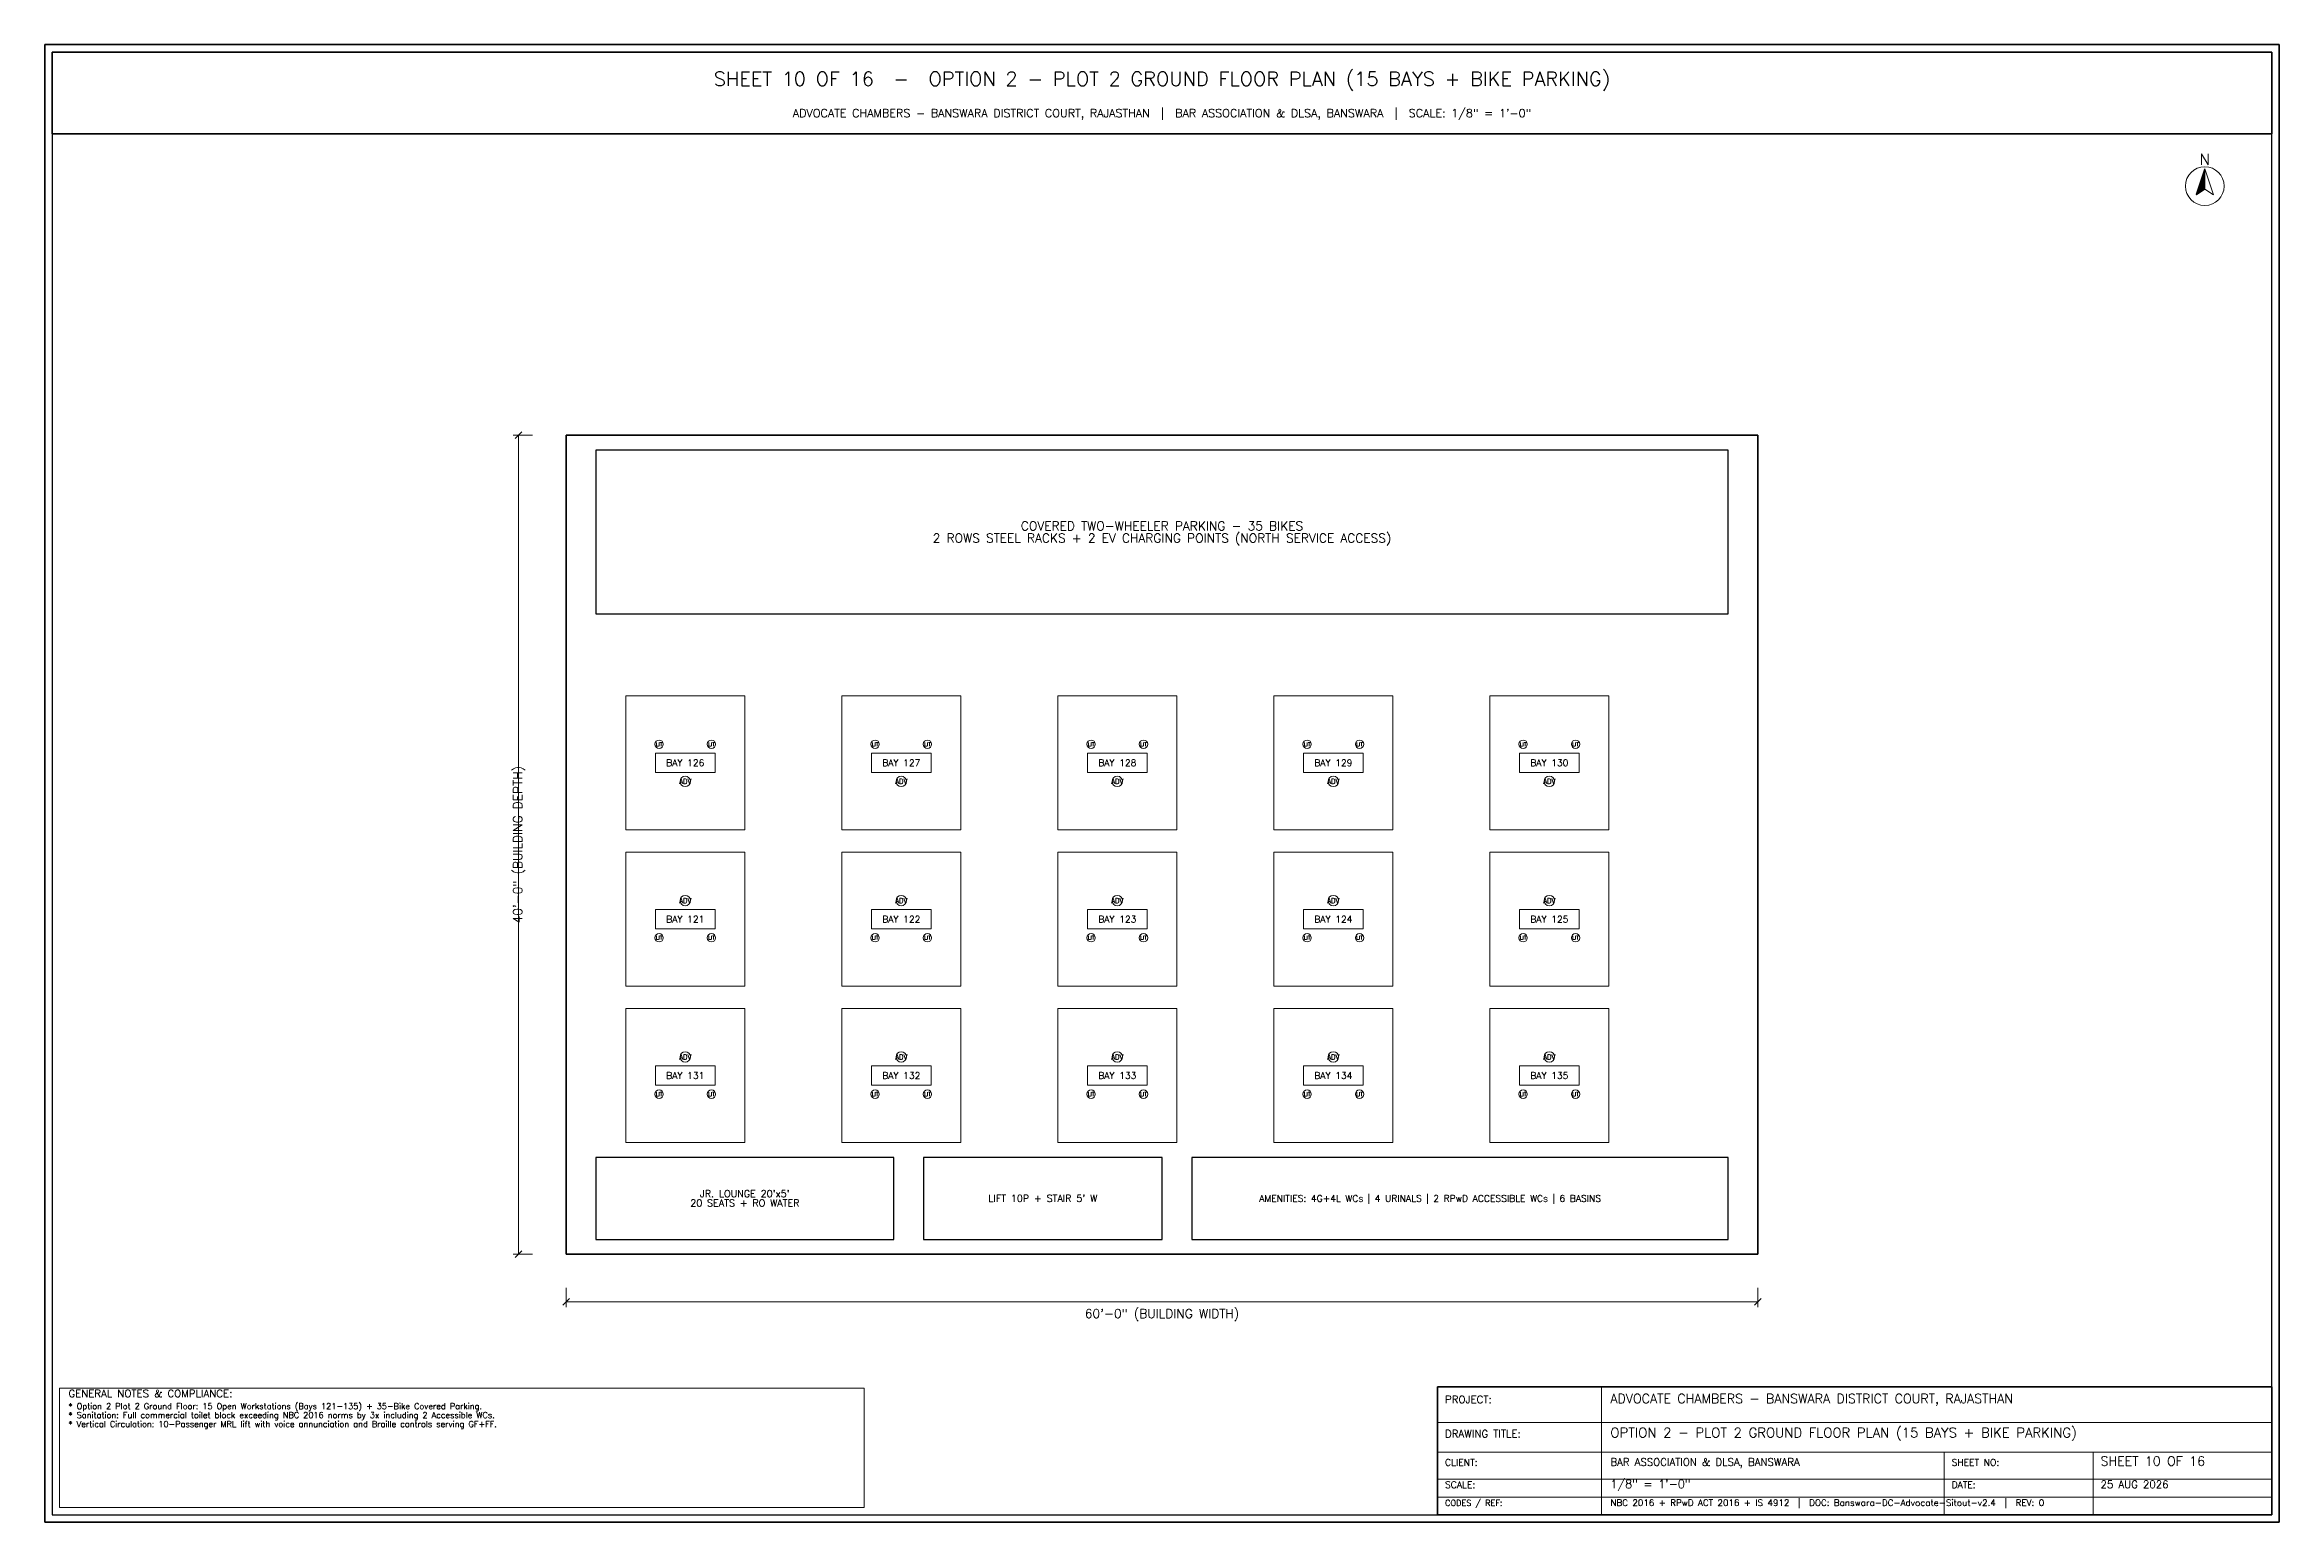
# Model space of a CAD drawing. Header units: inches. Extents: x 0 to 1800, y 0 to 1191.
import ezdxf
from ezdxf.enums import TextEntityAlignment as Align

# ---------------------------------------------------------------- set-up
doc = ezdxf.new("R2010")
doc.units = ezdxf.units.IN
doc.header["$MEASUREMENT"] = 0
for name, color, linetype in [('A-BAY', 3, 'Continuous'), ('A-DIM', 4, 'Continuous'), ('A-FURN', 1, 'Continuous'), ('A-JALI', 6, 'Continuous'), ('A-TEXT', 7, 'Continuous'), ('A-TEXT-TTL', 7, 'Continuous'), ('A-TTLB', 7, 'Continuous'), ('A-WALL', 7, 'Continuous')]:
    doc.layers.add(name, color=color, linetype=linetype)
doc.styles.add('SIMPLEX', font='simplex.shx')

msp = doc.modelspace()

# ---------------------------------------------------------------- hatches: boundary and pattern name
at = {"layer": 'A-TTLB'}
h = msp.add_hatch(dxfattribs=at)
h.set_pattern_fill('SOLID')
h.paths.add_polyline_path([(1740, 1090.7), (1733, 1069.6), (1740, 1074.3)])

# ---------------------------------------------------------------- linework, layer by layer
at = {"layer": 'A-BAY', "lineweight": 15}
for p, q in [((564, 558), (564, 666)), ((738, 558), (738, 666)), ((912, 558), (912, 666)), ((1086, 558), (1086, 666)), ((1260, 558), (1260, 666)), ((468, 558), (564, 558)), ((642, 558), (738, 558)), ((816, 558), (912, 558)), ((990, 558), (1086, 558)), ((1164, 558), (1260, 558)), ((564, 432), (564, 540)), ((738, 432), (738, 540)), ((912, 432), (912, 540)), ((1086, 432), (1086, 540)), ((1260, 432), (1260, 540)), ((468, 432), (564, 432)), ((642, 432), (738, 432)), ((816, 432), (912, 432)), ((990, 432), (1086, 432)), ((1164, 432), (1260, 432)), ((564, 306), (564, 414)), ((738, 306), (738, 414)), ((912, 306), (912, 414)), ((1086, 306), (1086, 414)), ((1260, 306), (1260, 414)), ((468, 306), (564, 306)), ((642, 306), (738, 306)), ((816, 306), (912, 306)), ((990, 306), (1086, 306)), ((1164, 306), (1260, 306))]:
    msp.add_line(p, q, dxfattribs=at)
at = {"layer": 'A-DIM', "lineweight": 13}
for p, q in [((393, 876), (377.4, 876)), ((393, 216), (377.4, 216)), ((420, 189), (420, 173.4)), ((1380, 189), (1380, 173.4))]:
    msp.add_line(p, q, dxfattribs=at)
at = {"layer": 'A-DIM', "lineweight": 30}
for p, q in [((378.9, 873.3), (384.3, 878.7)), ((378.9, 213.3), (384.3, 218.7)), ((417.3, 174.9), (422.7, 180.3)), ((1377.3, 174.9), (1382.7, 180.3))]:
    msp.add_line(p, q, dxfattribs=at)
at = {"layer": 'A-DIM', "lineweight": 18}
for p, q in [((381.6, 216), (381.6, 876)), ((420, 177.6), (1380, 177.6))]:
    msp.add_line(p, q, dxfattribs=at)
at = {"layer": 'A-FURN', "lineweight": 30}
for p, q in [((1356, 864), (444, 864)), ((444, 864), (444, 732)), ((1356, 732), (1356, 864)), ((444, 732), (1356, 732))]:
    msp.add_line(p, q, dxfattribs=at)
at = {"layer": 'A-FURN', "lineweight": 20}
for p, q in [((540, 619.8), (492, 619.8)), ((492, 619.8), (492, 604.2)), ((540, 604.2), (540, 619.8)), ((714, 619.8), (666, 619.8)), ((666, 619.8), (666, 604.2)), ((714, 604.2), (714, 619.8)), ((888, 619.8), (840, 619.8)), ((840, 619.8), (840, 604.2)), ((888, 604.2), (888, 619.8)), ((1062, 619.8), (1014, 619.8)), ((1014, 619.8), (1014, 604.2)), ((1062, 604.2), (1062, 619.8)), ((1236, 619.8), (1188, 619.8)), ((1188, 619.8), (1188, 604.2)), ((1236, 604.2), (1236, 619.8)), ((492, 604.2), (540, 604.2)), ((666, 604.2), (714, 604.2)), ((840, 604.2), (888, 604.2)), ((1014, 604.2), (1062, 604.2)), ((1188, 604.2), (1236, 604.2)), ((540, 493.8), (492, 493.8)), ((492, 493.8), (492, 478.2)), ((540, 478.2), (540, 493.8)), ((714, 493.8), (666, 493.8)), ((666, 493.8), (666, 478.2)), ((714, 478.2), (714, 493.8)), ((888, 493.8), (840, 493.8)), ((840, 493.8), (840, 478.2)), ((888, 478.2), (888, 493.8)), ((1062, 493.8), (1014, 493.8)), ((1014, 493.8), (1014, 478.2)), ((1062, 478.2), (1062, 493.8)), ((1236, 493.8), (1188, 493.8)), ((1188, 493.8), (1188, 478.2)), ((1236, 478.2), (1236, 493.8)), ((492, 478.2), (540, 478.2)), ((666, 478.2), (714, 478.2)), ((840, 478.2), (888, 478.2)), ((1014, 478.2), (1062, 478.2)), ((1188, 478.2), (1236, 478.2)), ((540, 367.8), (492, 367.8)), ((492, 367.8), (492, 352.2)), ((540, 352.2), (540, 367.8)), ((714, 367.8), (666, 367.8)), ((666, 367.8), (666, 352.2)), ((714, 352.2), (714, 367.8)), ((888, 367.8), (840, 367.8)), ((840, 367.8), (840, 352.2)), ((888, 352.2), (888, 367.8)), ((1062, 367.8), (1014, 367.8)), ((1014, 367.8), (1014, 352.2)), ((1062, 352.2), (1062, 367.8)), ((1236, 367.8), (1188, 367.8)), ((1188, 367.8), (1188, 352.2)), ((1236, 352.2), (1236, 367.8)), ((492, 352.2), (540, 352.2)), ((666, 352.2), (714, 352.2)), ((840, 352.2), (888, 352.2)), ((1014, 352.2), (1062, 352.2)), ((1188, 352.2), (1236, 352.2))]:
    msp.add_line(p, q, dxfattribs=at)
at = {"layer": 'A-FURN'}
for p, q in [((684, 294), (444, 294)), ((444, 294), (444, 228)), ((684, 228), (684, 294)), ((1356, 294), (924, 294)), ((924, 294), (924, 228)), ((1356, 228), (1356, 294)), ((444, 228), (684, 228)), ((924, 228), (1356, 228))]:
    msp.add_line(p, q, dxfattribs=at)
at = {"layer": 'A-FURN', "lineweight": 15}
for centre in [(494.9, 627), (537.1, 627), (668.9, 627), (711.1, 627), (842.9, 627), (885.1, 627), (1016.9, 627), (1059.1, 627), (1190.9, 627), (1233.1, 627), (494.9, 471), (537.1, 471), (668.9, 471), (711.1, 471), (842.9, 471), (885.1, 471), (1016.9, 471), (1059.1, 471), (1190.9, 471), (1233.1, 471), (494.9, 345), (537.1, 345), (668.9, 345), (711.1, 345), (842.9, 345), (885.1, 345), (1016.9, 345), (1059.1, 345), (1190.9, 345), (1233.1, 345)]:
    msp.add_circle(centre, 3.36, dxfattribs=at)
at = {"layer": 'A-FURN', "lineweight": 18}
for centre in [(516, 597), (690, 597), (864, 597), (1038, 597), (1212, 597), (516, 501), (690, 501), (864, 501), (1038, 501), (1212, 501), (516, 375), (690, 375), (864, 375), (1038, 375), (1212, 375)]:
    msp.add_circle(centre, 4.2, dxfattribs=at)
at = {"layer": 'A-JALI', "lineweight": 20}
for p, q in [((468, 666), (564, 666)), ((468, 558), (468, 666)), ((642, 666), (738, 666)), ((642, 558), (642, 666)), ((816, 666), (912, 666)), ((816, 558), (816, 666)), ((990, 666), (1086, 666)), ((990, 558), (990, 666)), ((1164, 666), (1260, 666)), ((1164, 558), (1164, 666)), ((468, 540), (564, 540)), ((468, 432), (468, 540)), ((642, 540), (738, 540)), ((642, 432), (642, 540)), ((816, 540), (912, 540)), ((816, 432), (816, 540)), ((990, 540), (1086, 540)), ((990, 432), (990, 540)), ((1164, 540), (1260, 540)), ((1164, 432), (1164, 540)), ((468, 414), (564, 414)), ((468, 306), (468, 414)), ((642, 414), (738, 414)), ((642, 306), (642, 414)), ((816, 414), (912, 414)), ((816, 306), (816, 414)), ((990, 414), (1086, 414)), ((990, 306), (990, 414)), ((1164, 414), (1260, 414)), ((1164, 306), (1164, 414))]:
    msp.add_line(p, q, dxfattribs=at)
at = {"layer": 'A-TTLB', "lineweight": 50}
for p, q in [((1800, 1190.7), (0, 1190.7)), ((0, 1190.7), (0, 0)), ((1800, 0), (1800, 1190.7)), ((0, 0), (1800, 0))]:
    msp.add_line(p, q, dxfattribs=at)
at = {"layer": 'A-TTLB', "lineweight": 25}
for p, q in [((1794, 1184.7), (6, 1184.7)), ((6, 1184.7), (6, 6)), ((1794, 6), (1794, 1184.7)), ((6, 6), (1794, 6))]:
    msp.add_line(p, q, dxfattribs=at)
at = {"layer": 'A-TTLB', "lineweight": 35}
for p, q in [((1794, 1184.7), (6, 1184.7)), ((6, 1184.7), (6, 1118.7)), ((1794, 1118.7), (1794, 1184.7)), ((6, 1118.7), (1794, 1118.7)), ((1794, 109.2), (1122, 109.2)), ((1122, 109.2), (1122, 6)), ((1794, 6), (1794, 109.2)), ((1122, 6), (1794, 6))]:
    msp.add_line(p, q, dxfattribs=at)
at = {"layer": 'A-TTLB', "lineweight": 20}
for p, q in [((1740, 1090.7), (1747, 1069.6)), ((1747, 1069.6), (1740, 1074.3)), ((660, 108), (12, 108)), ((12, 108), (12, 12)), ((660, 12), (660, 108)), ((1254, 6), (1254, 109.2)), ((1122, 80.4), (1794, 80.4)), ((1122, 56.4), (1794, 56.4)), ((1530, 6), (1530, 56.4)), ((1650, 6), (1650, 56.4)), ((1122, 34.8), (1794, 34.8)), ((1122, 20.4), (1794, 20.4)), ((12, 12), (660, 12))]:
    msp.add_line(p, q, dxfattribs=at)
msp.add_circle((1740, 1076.7), 15.6, dxfattribs=at)
at = {"layer": 'A-WALL', "lineweight": 50}
for p, q in [((1380, 876), (420, 876)), ((420, 876), (420, 216)), ((1380, 216), (1380, 876)), ((420, 216), (1380, 216))]:
    msp.add_line(p, q, dxfattribs=at)
at = {"layer": 'A-WALL', "lineweight": 30}
for p, q in [((900, 294), (708, 294)), ((708, 294), (708, 228)), ((900, 228), (900, 294)), ((708, 228), (900, 228))]:
    msp.add_line(p, q, dxfattribs=at)

# ---------------------------------------------------------------- texts
at = {"layer": 'A-BAY', "style": 'SIMPLEX'}
for s, p in [('BAY 126', (516, 612)), ('BAY 127', (690, 612)), ('BAY 128', (864, 612)), ('BAY 129', (1038, 612)), ('BAY 130', (1212, 612)), ('BAY 121', (516, 486)), ('BAY 122', (690, 486)), ('BAY 123', (864, 486)), ('BAY 124', (1038, 486)), ('BAY 125', (1212, 486)), ('BAY 131', (516, 360)), ('BAY 132', (690, 360)), ('BAY 133', (864, 360)), ('BAY 134', (1038, 360)), ('BAY 135', (1212, 360))]:
    msp.add_text(s, height=5.4, dxfattribs=at).set_placement(p, align=Align.MIDDLE_CENTER)
at = {"layer": 'A-DIM', "style": 'SIMPLEX'}
msp.add_text('40\'-0" (BUILDING DEPTH)', height=7.2, rotation=90, dxfattribs=at).set_placement((377.4, 546), align=Align.TOP_CENTER)
msp.add_text('60\'-0" (BUILDING WIDTH)', height=7.2, dxfattribs=at).set_placement((900, 171.8), align=Align.TOP_CENTER)
at = {"layer": 'A-FURN', "style": 'SIMPLEX'}
for s, height, p in [('LIT', 3, (494.9, 627)), ('LIT', 3, (537.1, 627)), ('LIT', 3, (668.9, 627)), ('LIT', 3, (711.1, 627)), ('LIT', 3, (842.9, 627)), ('LIT', 3, (885.1, 627)), ('LIT', 3, (1016.9, 627)), ('LIT', 3, (1059.1, 627)), ('LIT', 3, (1190.9, 627)), ('LIT', 3, (1233.1, 627)), ('ADV', 3.96, (516, 597)), ('ADV', 3.96, (690, 597)), ('ADV', 3.96, (864, 597)), ('ADV', 3.96, (1038, 597)), ('ADV', 3.96, (1212, 597)), ('ADV', 3.96, (516, 501)), ('ADV', 3.96, (690, 501)), ('ADV', 3.96, (864, 501)), ('ADV', 3.96, (1038, 501)), ('ADV', 3.96, (1212, 501)), ('LIT', 3, (494.9, 471)), ('LIT', 3, (537.1, 471)), ('LIT', 3, (668.9, 471)), ('LIT', 3, (711.1, 471)), ('LIT', 3, (842.9, 471)), ('LIT', 3, (885.1, 471)), ('LIT', 3, (1016.9, 471)), ('LIT', 3, (1059.1, 471)), ('LIT', 3, (1190.9, 471)), ('LIT', 3, (1233.1, 471)), ('ADV', 3.96, (516, 375)), ('ADV', 3.96, (690, 375)), ('ADV', 3.96, (864, 375)), ('ADV', 3.96, (1038, 375)), ('ADV', 3.96, (1212, 375)), ('LIT', 3, (494.9, 345)), ('LIT', 3, (537.1, 345)), ('LIT', 3, (668.9, 345)), ('LIT', 3, (711.1, 345)), ('LIT', 3, (842.9, 345)), ('LIT', 3, (885.1, 345)), ('LIT', 3, (1016.9, 345)), ('LIT', 3, (1059.1, 345)), ('LIT', 3, (1190.9, 345)), ('LIT', 3, (1233.1, 345)), ('20 SEATS + RO WATER', 5.64, (564, 257.2)), ("JR. LOUNGE 20'x5'", 5.64, (564, 264.8)), ('AMENITIES: 4G+4L WCs | 4 URINALS | 2 RPwD ACCESSIBLE WCs | 6 BASINS', 5.4, (1116, 261))]:
    msp.add_text(s, height=height, dxfattribs=at).set_placement(p, align=Align.MIDDLE_CENTER)
at = {"layer": 'A-TEXT', "style": 'SIMPLEX'}
for s, height, p in [('* Option 2 Plot 2 Ground Floor: 15 Open Workstations (Bays 121-135) + 35-Bike Covered Parking.', 4.8, (19.2, 91.2)), ('* Sanitation: Full commercial toilet block exceeding NBC 2016 norms by 3x including 2 Accessible WCs.', 4.8, (19.2, 84)), ('* Vertical Circulation: 10-Passenger MRL lift with voice annunciation and Braille controls serving GF+FF.', 4.8, (19.2, 76.8)), ('BAR ASSOCIATION & DLSA, BANSWARA', 6, (1261.2, 45.6)), ('NBC 2016 + RPwD ACT 2016 + IS 4912  |  DOC: Banswara-DC-Advocate-Sitout-v2.4  |  REV: 0', 5.16, (1261.2, 13.2)), ('1/8" = 1\'-0"', 6.6, (1261.2, 27.6)), ('25 AUG 2026', 6, (1656, 27.6))]:
    msp.add_text(s, height=height, dxfattribs=at).set_placement(p)
at = {"layer": 'A-TEXT-TTL', "style": 'SIMPLEX'}
for s, height, p in [('SHEET 10 OF 16  -  OPTION 2 - PLOT 2 GROUND FLOOR PLAN (15 BAYS + BIKE PARKING)', 11.4, (900, 1163.1)), ('ADVOCATE CHAMBERS - BANSWARA DISTRICT COURT, RAJASTHAN  |  BAR ASSOCIATION & DLSA, BANSWARA  |  SCALE: 1/8" = 1\'-0"', 6.6, (900, 1135.5)), ('N', 9, (1740, 1098.3)), ('2 ROWS STEEL RACKS + 2 EV CHARGING POINTS (NORTH SERVICE ACCESS)', 7.2, (900, 793.1)), ('COVERED TWO-WHEELER PARKING - 35 BIKES', 7.2, (900, 802.9))]:
    msp.add_text(s, height=height, dxfattribs=at).set_placement(p, align=Align.MIDDLE_CENTER)
for s, height, p in [('GENERAL NOTES & COMPLIANCE:', 6, (19.2, 100.8)), ('PROJECT:', 6, (1128, 96)), ('ADVOCATE CHAMBERS - BANSWARA DISTRICT COURT, RAJASTHAN', 7.44, (1261.2, 96)), ('DRAWING TITLE:', 6, (1128, 68.4)), ('OPTION 2 - PLOT 2 GROUND FLOOR PLAN (15 BAYS + BIKE PARKING)', 7.8, (1261.2, 68.4)), ('CLIENT:', 5.4, (1128, 45.6)), ('SHEET NO:', 5.4, (1536, 45.6)), ('SHEET 10 OF 16', 7.44, (1656, 45.6)), ('CODES / REF:', 4.8, (1128, 13.2)), ('SCALE:', 5.4, (1128, 27.6)), ('DATE:', 5.4, (1536, 27.6))]:
    msp.add_text(s, height=height, dxfattribs=at).set_placement(p)
at = {"layer": 'A-WALL', "style": 'SIMPLEX'}
msp.add_text("LIFT 10P + STAIR 5' W", height=5.64, dxfattribs=at).set_placement((804, 261), align=Align.MIDDLE_CENTER)

doc.saveas('drawing.dxf')
